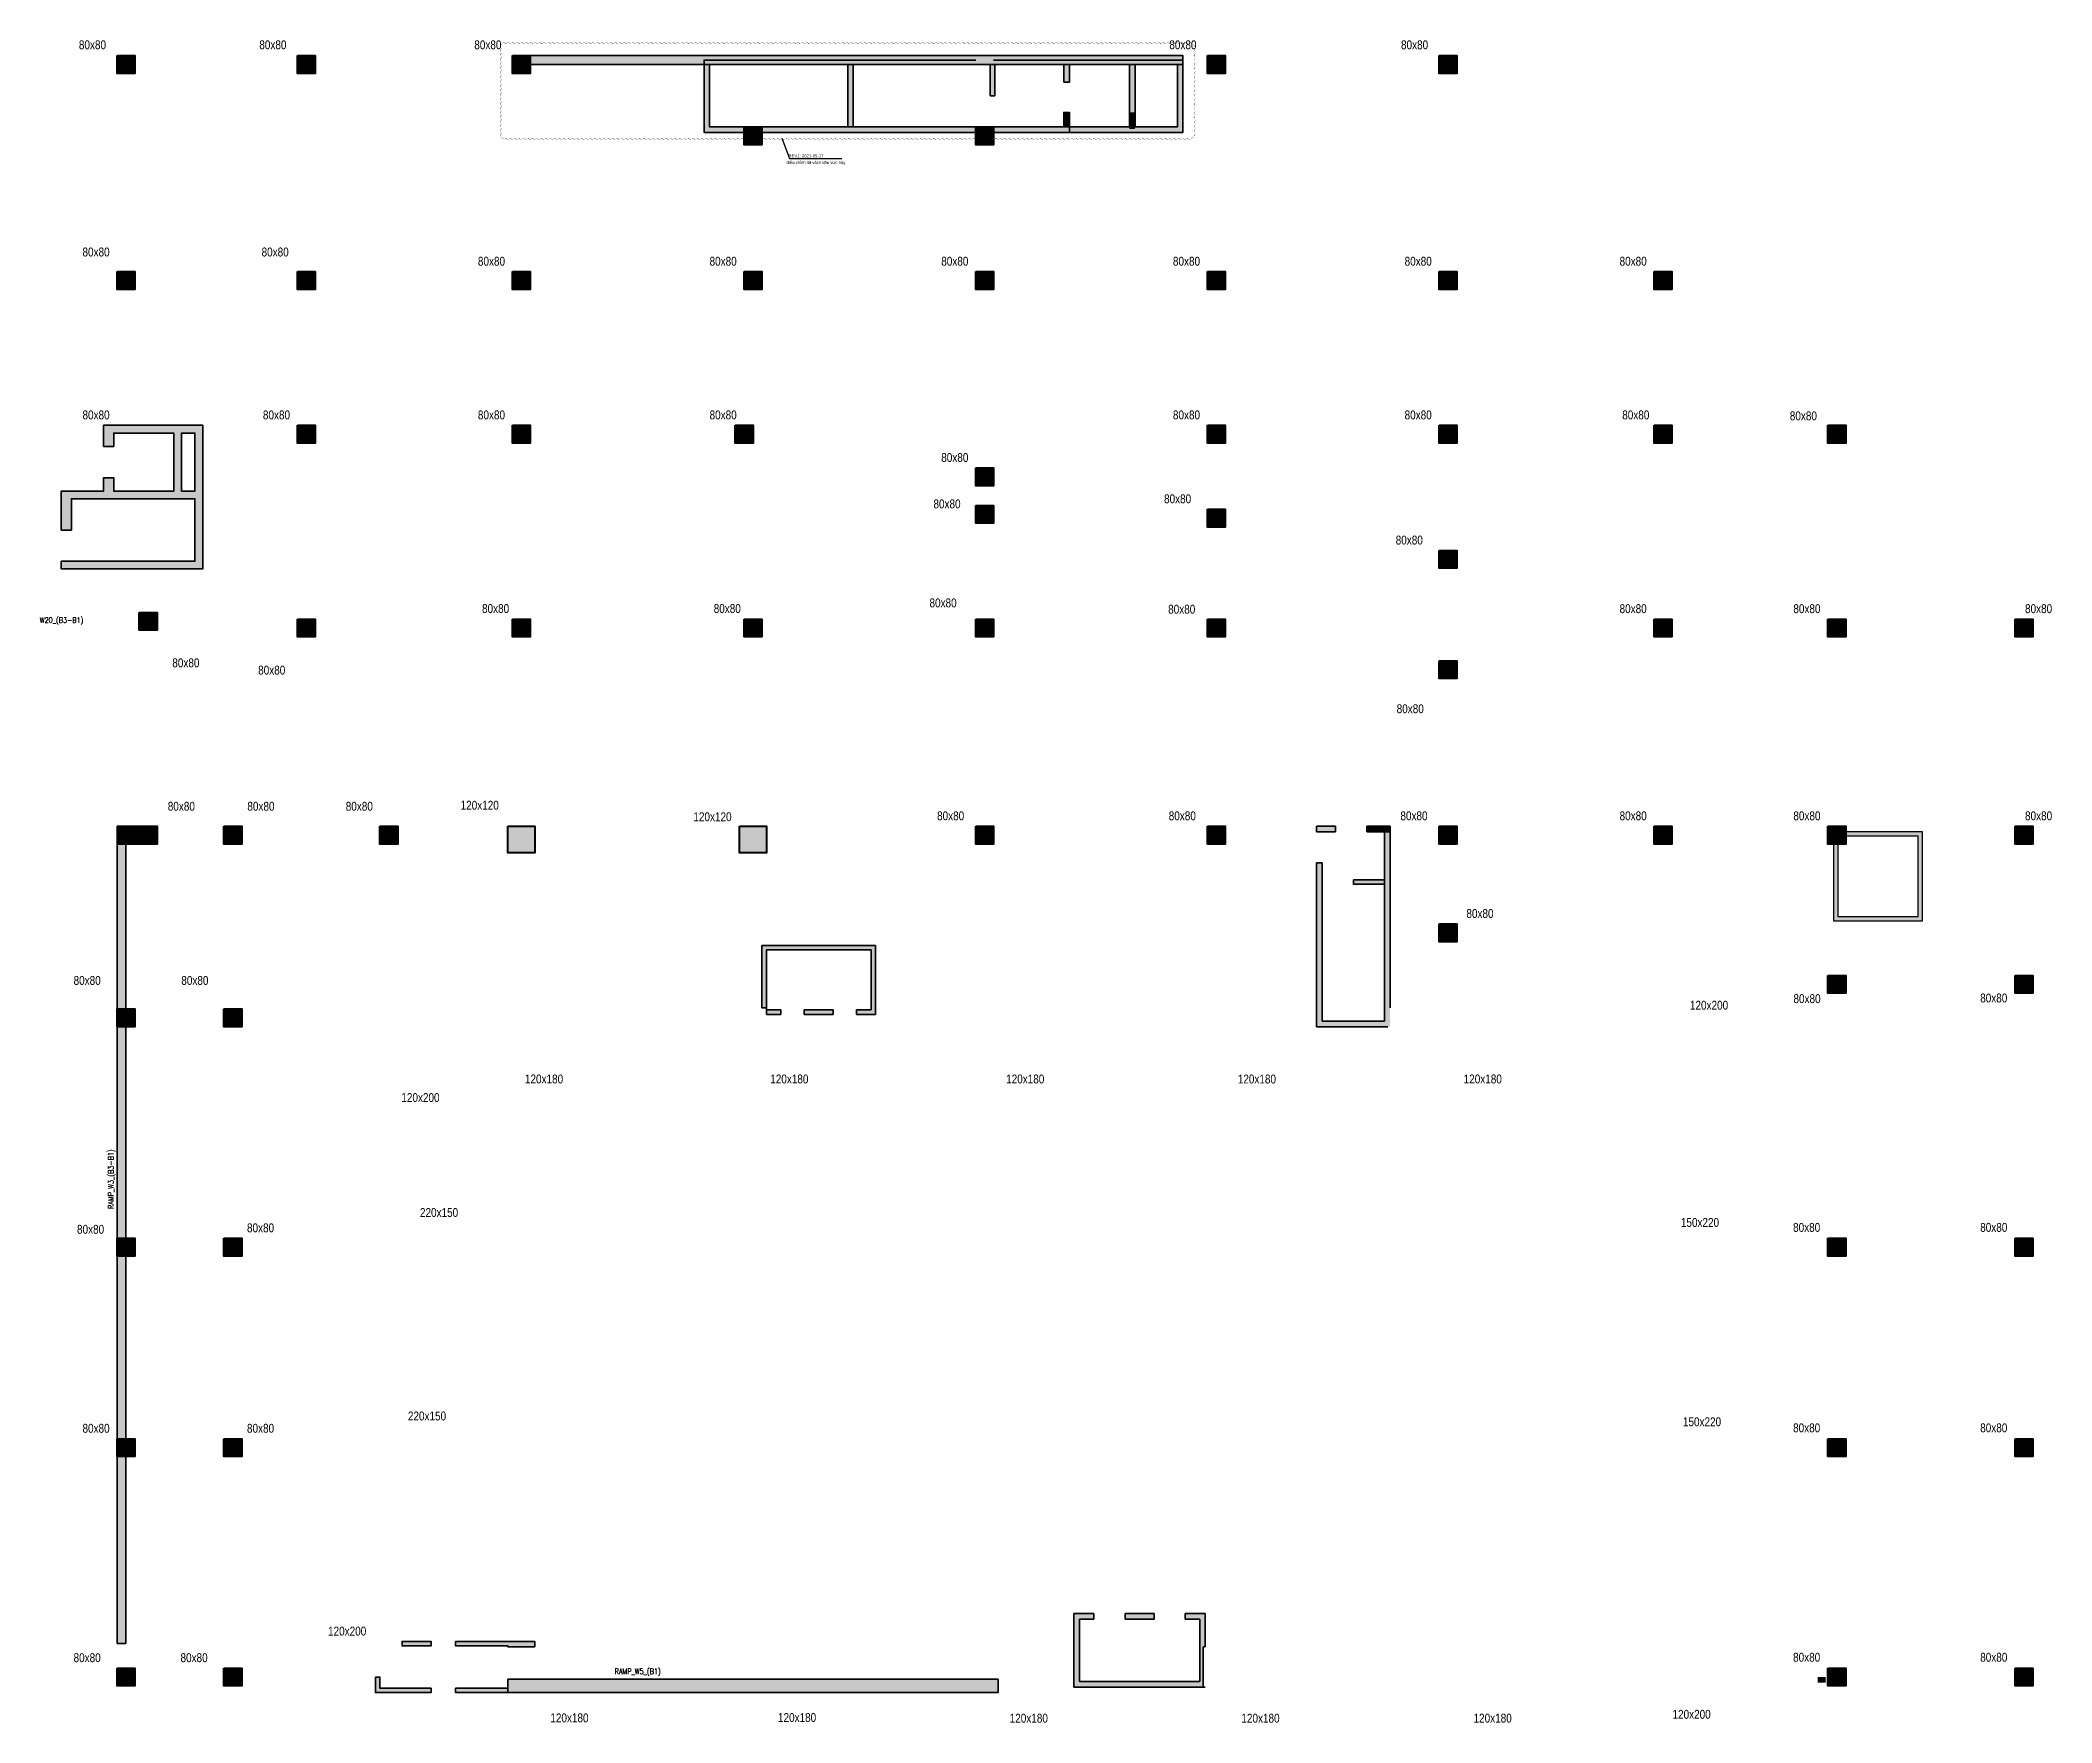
# Model space of a CAD drawing. Header units: millimetres. Extents: x -35878 to 217000, y -30975 to 89500.
# Drawn here: x 118753 to 209050, y 6846 to 82391 of the extents above; entities that cross this region are included whole.
import ezdxf
from ezdxf.enums import TextEntityAlignment as Align

# ---------------------------------------------------------------- set-up
doc = ezdxf.new("R2010")
doc.units = ezdxf.units.MM
doc.layers.get('0').update_dxf_attribs({"lineweight": 20})
doc.layers.get('Defpoints').update_dxf_attribs({"color": 151, "lineweight": 9})
doc.layers.add('Kich thuoc dam diml', color=230, linetype='Continuous')
doc.layers.add('REV12021-05-17 MAY', color=230, linetype='Continuous')
doc.layers.add('NDC. KT Dam', color=32, linetype='Continuous', plot=False)
for name, color, linetype, lineweight in [('NDC_S_HATCH COLUMN AND WALL', 251, 'Continuous', 13), ('PD_B1F_Col|PD_B1F_Col|NDC_S-COLUMN', 4, 'Continuous', 40), ('PD_B1F_Col|PD_B1F_Col|NDC_S_HATCH COLUMN AND WALL', 251, 'Continuous', 13), ('PD_B1F_Col|PD_B1F_Col|POD_Core wall_12(B3-B1)$0$NDC_S_WALL', 6, 'Continuous', 35), ('PD_B1F_Col|PD_B1F_Col|POD_Core wall_22(B1)$0$NDC_S_WALL', 6, 'Continuous', 35), ('PD_B1F_Col|PD_B1F_Col|Ramp wall 3(B3-B1)$0$NDC_S_WALL', 6, 'Continuous', 35), ('PD_B1F_Col|PD_B1F_Col|Ramp wall 5(B1)$0$NDC_S_WALL', 6, 'Continuous', 35), ('POD_Core wall_12.1(1F)$0$NDC_S_WALL', 6, 'Continuous', 35), ('POD_Core wall_5(B3-B1)$0$NDC_S_HATCH COLUMN AND WALL', 251, 'Continuous', 13), ('POD_Core wall_5(B3-B1)$0$NDC_S_WALL', 6, 'Continuous', 25), ('Ramp wall 3(B3-B1)$0$NDC_S_HATCH COLUMN AND WALL', 251, 'Continuous', 13), ('Ramp wall 3(B3-B1)$0$NDC_S_WALL', 6, 'Continuous', 35)]:
    doc.layers.add(name, color=color, linetype=linetype, lineweight=lineweight)
doc.styles.add('ARIAL', font='arial.ttf', dxfattribs={"width": 0.8})
doc.styles.add('POD_Core wall_20.1(B1)$0$NDC_BAR 2', font='romans.shx', dxfattribs={"width": 0.8})
doc.styles.add('Ramp wall 3(B3-B1)$0$NDC_BAR 2', font='romans.shx', dxfattribs={"width": 0.8})
doc.styles.add('Ramp wall 5(B1)$0$NDC_BAR 2', font='romans.shx', dxfattribs={"width": 0.8})

msp = doc.modelspace()

# ---------------------------------------------------------------- texts
at = {"layer": 'Defpoints', "width": 0.8}
for s, style, p in [('W20_(B3-B1)', 'POD_Core wall_20.1(B1)$0$NDC_BAR 2', (118736, 56228)), ('RAMP_W5_(B1)', 'Ramp wall 5(B1)$0$NDC_BAR 2', (144538, 9030))]:
    msp.add_text(s, height=250, dxfattribs=dict(at, style=style)).set_placement(p)
at = {"layer": 'Defpoints', "style": 'Ramp wall 3(B3-B1)$0$NDC_BAR 2', "width": 0.8}
msp.add_text('RAMP_W3_(B3-B1)', height=250, rotation=90, dxfattribs=at).set_placement((122047, 29915))
at = {"layer": 'NDC. KT Dam', "style": 'ARIAL', "width": 0.8}
for s, p in [('80x80', (121097, 82185)), ('80x80', (129197, 82185)), ('80x80', (138847, 82185)), ('80x80', (170047, 82185)), ('80x80', (180447, 82185)), ('80x80', (121259, 72882)), ('80x80', (129299, 72882)), ('80x80', (139009, 72468)), ('80x80', (149409, 72468)), ('80x80', (159809, 72468)), ('80x80', (170209, 72468)), ('80x80', (180609, 72468)), ('80x80', (190259, 72468)), ('80x80', (121259, 65568)), ('80x80', (129359, 65568)), ('80x80', (139009, 65568)), ('80x80', (149409, 65568)), ('80x80', (170209, 65568)), ('80x80', (180609, 65568)), ('80x80', (190378, 65568)), ('80x80', (197900, 65526)), ('80x80', (159809, 63654)), ('80x80', (159458, 61573)), ('80x80', (169809, 61801)), ('80x80', (180209, 59949)), ('80x80', (139194, 56874)), ('80x80', (149594, 56874)), ('80x80', (159282, 57128)), ('80x80', (169994, 56844)), ('80x80', (190259, 56868)), ('80x80', (198059, 56868)), ('80x80', (208459, 56869)), ('80x80', (125291, 54436)), ('80x80', (129144, 54108)), ('80x80', (180252, 52375)), ('80x80', (125087, 47997)), ('80x80', (128660, 47997)), ('80x80', (133076, 47997)), ('120x120', (138482, 48042)), ('120x120', (148931, 47525)), ('80x80', (159620, 47568)), ('80x80', (170020, 47568)), ('80x80', (180420, 47568)), ('80x80', (190259, 47567)), ('80x80', (198059, 47567)), ('80x80', (208459, 47568)), ('80x80', (183382, 43181)), ('80x80', (120859, 40176)), ('80x80', (125695, 40176)), ('120x200', (193666, 39063)), ('80x80', (198064, 39359)), ('80x80', (206447, 39388)), ('120x180', (141369, 35752)), ('120x180', (152380, 35752)), ('120x180', (162970, 35752)), ('120x180', (173369, 35750)), ('120x180', (183508, 35752)), ('120x200', (135821, 34919)), ('220x150', (136656, 29758)), ('80x80', (121013, 29002)), ('80x80', (128643, 29068)), ('150x220', (193259, 29311)), ('80x80', (198047, 29088)), ('80x80', (206447, 29088)), ('220x150', (136115, 20620)), ('80x80', (121259, 20068)), ('80x80', (128643, 20068)), ('150x220', (193350, 20361)), ('80x80', (198047, 20088)), ('80x80', (206447, 20088)), ('120x200', (132531, 10963)), ('80x80', (120859, 9768)), ('80x80', (125659, 9768)), ('80x80', (198047, 9788)), ('80x80', (206447, 9788)), ('120x180', (142509, 7066)), ('120x180', (152728, 7083)), ('120x180', (163130, 7052)), ('120x180', (173530, 7052)), ('120x180', (183952, 7056)), ('120x200', (192883, 7226))]:
    msp.add_text(s, height=400, dxfattribs=at).set_placement(p, align=Align.MIDDLE_CENTER)
at = {"layer": 'REV12021-05-17 MAY', "style": 'ARIAL', "width": 0.8}
for s, p in [('REV1: 2021-05-17', (153127, 77198)), ('điều chỉnh lõi vách khu vực này', (153575, 76900))]:
    msp.add_text(s, height=135.92, dxfattribs=at).set_placement(p, align=Align.MIDDLE_CENTER)

# ---------------------------------------------------------------- blocks, each defined once
blk = doc.blocks.new('cot')
at = {"layer": 'PD_B1F_Col|PD_B1F_Col|NDC_S_HATCH COLUMN AND WALL', "ltscale": 0.005}
h = blk.add_hatch(color=256, dxfattribs=at)
h.dxf.hatch_style = 1
h.paths.add_polyline_path([(-0.5, 0.5), (0.5, 0.5), (0.5, -0.5), (-0.5, -0.5)])
at = {"layer": 'PD_B1F_Col|PD_B1F_Col|NDC_S-COLUMN', "ltscale": 0.005}
blk.add_lwpolyline([(-0.5, 0.5), (0.5, 0.5), (0.5, -0.5), (-0.5, -0.5)], close=True, dxfattribs=at)

# ---------------------------------------------------------------- hatches: boundary and pattern name
at = {"layer": '', "ltscale": 200}
h = msp.add_hatch(color=251, dxfattribs=at)
h.dxf.hatch_style = 1
h.paths.add_polyline_path([(136300, 10300), (135000, 10300), (135000, 10500), (136300, 10500)])
h.paths.add_polyline_path([(140950, 10250), (139750, 10250), (139750, 10300), (137400, 10300), (137400, 10500), (140950, 10500)])
h.paths.add_polyline_path([(133800, 8900), (134000, 8900), (134000, 8400), (136300, 8400), (136300, 8200), (133800, 8200)])
h.paths.add_polyline_path([(137400, 8400), (139750, 8400), (139750, 8200), (137400, 8200)])
h = msp.add_hatch(color=251, dxfattribs=at)
h.dxf.hatch_style = 1
h.paths.add_polyline_path([(139750, 8200), (161750, 8200), (161750, 8800), (139750, 8800)])
h = msp.add_hatch(color=251, dxfattribs=at)
h.dxf.hatch_style = 1
h.paths.add_polyline_path([(198895, 8900), (198545, 8900), (198545, 8650), (198895, 8650)])
at = {"layer": 'NDC_S_HATCH COLUMN AND WALL'}
h = msp.add_hatch(color=256, dxfattribs=at)
h.dxf.hatch_style = 1
h.paths.add_polyline_path([(151150, 41750), (151150, 38950), (151350, 38950), (151350, 41550), (156050, 41550), (156050, 38850), (155400, 38850), (155400, 38650), (156250, 38650), (156250, 41750)])
h = msp.add_hatch(color=256, dxfattribs=at)
h.dxf.hatch_style = 1
h.paths.add_polyline_path([(154350, 38850), (153050, 38850), (153050, 38650), (154350, 38650)])
h.paths.add_polyline_path([(151350, 38850), (151350, 38650), (152000, 38650), (152000, 38850)])
h = msp.add_hatch(color=256, dxfattribs=at)
h.dxf.hatch_style = 1
h.paths.add_polyline_path([(171050, 11750), (170150, 11750), (170150, 11500), (170800, 11500), (170800, 8700), (165400, 8700), (165400, 11500), (166050, 11500), (166050, 11750), (165150, 11750), (165150, 8450), (170950, 8450), (170950, 10250), (171050, 10250)])
h.paths.add_polyline_path([(168750, 11500), (168750, 11750), (167450, 11750), (167450, 11500)], flags=17)
at = {"layer": 'PD_B1F_Col|PD_B1F_Col|NDC_S_HATCH COLUMN AND WALL', "ltscale": 0.005}
h = msp.add_hatch(color=256, dxfattribs=at)
h.dxf.hatch_style = 1
h.paths.add_polyline_path([(126050, 65100), (121600, 65100), (121600, 64150), (122050, 64150), (122050, 64750), (124750, 64750), (124750, 62150), (122050, 62150), (122050, 62750), (121600, 62750), (121600, 62150), (119700, 62150), (119700, 60400), (120150, 60400), (120150, 61800), (125700, 61800), (125700, 59000), (119700, 59000), (119700, 58650), (126050, 58650)])
h.paths.add_polyline_path([(125100, 64750), (125700, 64750), (125700, 62150), (125100, 62150)], flags=16)
h = msp.add_hatch(color=256, dxfattribs=at)
h.dxf.hatch_style = 1
h.paths.add_polyline_path([(122900, 47000), (122200, 47000), (122200, 46700), (122900, 46700)])
h.paths.add_polyline_path([(122900, 46700), (122200, 46700), (122200, 46300), (122900, 46300)])
h.paths.add_polyline_path([(123200, 46700), (122900, 46700), (122900, 46300), (123200, 46300)])
h.paths.add_polyline_path([(123200, 47000), (122900, 47000), (122900, 46700), (123200, 46700)])
h.paths.add_polyline_path([(123200, 47100), (122900, 47100), (122900, 47000), (123200, 47000)])
h.paths.add_polyline_path([(122900, 47100), (122200, 47100), (122200, 47000), (122900, 47000)])
h = msp.add_hatch(color=256, dxfattribs=at)
h.dxf.hatch_style = 1
h.paths.add_polyline_path([(122600, 46300), (122200, 46300), (122200, 10400), (122600, 10400)])
at = {"layer": 'POD_Core wall_5(B3-B1)$0$NDC_S_HATCH COLUMN AND WALL'}
h = msp.add_hatch(color=256, dxfattribs=at)
h.dxf.hatch_style = 1
h.paths.add_polyline_path([(203250, 46850), (199250, 46850), (199250, 42850), (203250, 42850)])
h.paths.add_polyline_path([(203050, 46650), (199450, 46650), (199450, 43050), (203050, 43050)], flags=16)
at = {"layer": 'Ramp wall 3(B3-B1)$0$NDC_S_HATCH COLUMN AND WALL'}
h = msp.add_hatch(color=256, dxfattribs=at)
h.dxf.hatch_style = 1
h.paths.add_polyline_path([(140750, 81700), (170050, 81700), (170050, 81300), (140750, 81300)])
h = msp.add_hatch(color=256, dxfattribs=at)
h.dxf.hatch_style = 1
h.paths.add_polyline_path([(160750, 81300), (160750, 81500), (148550, 81500), (148550, 78250), (166050, 78250), (166050, 78500), (148800, 78500), (148800, 81300)])
h.paths.add_polyline_path([(161550, 81500), (161550, 81300), (165300, 81300), (165550, 81300), (169800, 81300), (169800, 78500), (166022, 78500), (166165, 78500), (166050, 78500), (166050, 78250), (170050, 78250), (170050, 81500)])
h.paths.add_polyline_path([(161450, 80900), (161250, 80900)], flags=17)
h = msp.add_hatch(color=256, dxfattribs=at)
h.dxf.hatch_style = 1
h.paths.add_polyline_path([(155250, 81300), (155000, 81300), (155000, 78500), (155250, 78500)])
h = msp.add_hatch(color=256, dxfattribs=at)
h.dxf.hatch_style = 1
h.paths.add_polyline_path([(161400, 79900), (161600, 79900), (161600, 81300), (161400, 81300)])
h = msp.add_hatch(color=256, dxfattribs=at)
h.dxf.hatch_style = 1
h.paths.add_polyline_path([(164700, 80500), (164950, 80500), (164950, 81700), (164700, 81700)])
h = msp.add_hatch(color=256, dxfattribs=at)
h.dxf.hatch_style = 1
h.paths.add_polyline_path([(167650, 79150), (167900, 79150), (167900, 81300), (167650, 81300)])
h = msp.add_hatch(color=256, dxfattribs=at)
h.dxf.hatch_style = 1
h.paths.add_polyline_path([(164950, 79150), (164700, 79150), (164700, 78500), (164950, 78500)])
h = msp.add_hatch(color=256, dxfattribs=at)
h.dxf.hatch_style = 1
h.paths.add_polyline_path([(167650, 78400), (167900, 78400), (167900, 79150), (167650, 79150)])
h = msp.add_hatch(color=256, dxfattribs=at)
h.dxf.hatch_style = 1
h.paths.add_polyline_path([(176050, 46850), (176900, 46850), (176900, 47100), (176050, 47100)])
h.paths.add_polyline_path([(176300, 45450), (176050, 45450), (176050, 38100), (179350, 38100), (179350, 38950), (179350, 46300), (179350, 46850), (179100, 46850), (179100, 38350), (176300, 38350), (176300, 44500)])
h = msp.add_hatch(color=256, dxfattribs=at)
h.dxf.hatch_style = 1
h.paths.add_polyline_path([(179350, 47100), (179100, 47100), (178300, 47100), (178300, 46850), (179350, 46850)])
h = msp.add_hatch(color=256, dxfattribs=at)
h.dxf.hatch_style = 1
h.paths.add_polyline_path([(179100, 44700), (177700, 44700), (177700, 44500), (179100, 44500)])

# ---------------------------------------------------------------- linework, layer by layer
at = {"layer": 'Kich thuoc dam diml'}
for p, q in [((152040, 78000), (152389, 77079)), ((152389, 77079), (154730, 77079))]:
    msp.add_line(p, q, dxfattribs=at)
msp.add_lwpolyline([(139466, 82224, 0, 20, -0.520567), (139666, 82224, 0, 20, -0.520567), (139866, 82224, 0, 20, -0.520567), (140066, 82224, 0, 20, -0.520567), (140266, 82224, 0, 20, -0.520567), (140466, 82224, 0, 20, -0.520567), (140666, 82224, 0, 20, -0.520567), (140866, 82224, 0, 20, -0.520567), (141066, 82224, 0, 20, -0.520567), (141266, 82224, 0, 20, -0.520567), (141466, 82224, 0, 20, -0.520567), (141666, 82224, 0, 20, -0.520567), (141866, 82224, 0, 20, -0.520567), (142066, 82224, 0, 20, -0.520567), (142266, 82224, 0, 20, -0.520567), (142466, 82224, 0, 20, -0.520567), (142666, 82224, 0, 20, -0.520567), (142866, 82224, 0, 20, -0.520567), (143066, 82224, 0, 20, -0.520567), (143266, 82224, 0, 20, -0.520567), (143466, 82224, 0, 20, -0.520567), (143666, 82224, 0, 20, -0.520567), (143866, 82224, 0, 20, -0.520567), (144066, 82224, 0, 20, -0.520567), (144266, 82224, 0, 20, -0.520567), (144466, 82224, 0, 20, -0.520567), (144666, 82224, 0, 20, -0.520567), (144866, 82224, 0, 20, -0.520567), (145066, 82224, 0, 20, -0.520567), (145266, 82224, 0, 20, -0.520567), (145466, 82224, 0, 20, -0.520567), (145666, 82224, 0, 20, -0.520567), (145866, 82224, 0, 20, -0.520567), (146066, 82224, 0, 20, -0.520567), (146266, 82224, 0, 20, -0.520567), (146466, 82224, 0, 20, -0.520567), (146666, 82224, 0, 20, -0.520567), (146866, 82224, 0, 20, -0.520567), (147066, 82224, 0, 20, -0.520567), (147266, 82224, 0, 20, -0.520567), (147466, 82224, 0, 20, -0.520567), (147666, 82224, 0, 20, -0.520567), (147866, 82224, 0, 20, -0.520567), (148066, 82224, 0, 20, -0.520567), (148266, 82224, 0, 20, -0.520567), (148466, 82224, 0, 20, -0.520567), (148666, 82224, 0, 20, -0.520567), (148866, 82224, 0, 20, -0.520567), (149066, 82224, 0, 20, -0.520567), (149266, 82224, 0, 20, -0.520567), (149466, 82224, 0, 20, -0.520567), (149666, 82224, 0, 20, -0.520567), (149866, 82224, 0, 20, -0.520567), (150066, 82224, 0, 20, -0.520567), (150266, 82224, 0, 20, -0.520567), (150466, 82224, 0, 20, -0.520567), (150666, 82224, 0, 20, -0.520567), (150866, 82224, 0, 20, -0.520567), (151066, 82224, 0, 20, -0.520567), (151266, 82224, 0, 20, -0.520567), (151466, 82224, 0, 20, -0.520567), (151666, 82224, 0, 20, -0.520567), (151866, 82224, 0, 20, -0.520567), (152066, 82224, 0, 20, -0.520567), (152266, 82224, 0, 20, -0.520567), (152466, 82224, 0, 20, -0.520567), (152666, 82224, 0, 20, -0.520567), (152866, 82224, 0, 20, -0.520567), (153066, 82224, 0, 20, -0.520567), (153266, 82224, 0, 20, -0.520567), (153466, 82224, 0, 20, -0.520567), (153666, 82224, 0, 20, -0.520567), (153866, 82224, 0, 20, -0.520567), (154066, 82224, 0, 20, -0.520567), (154266, 82224, 0, 20, -0.520567), (154466, 82224, 0, 20, -0.520567), (154666, 82224, 0, 20, -0.520567), (154866, 82224, 0, 20, -0.520567), (155066, 82224, 0, 20, -0.520567), (155266, 82224, 0, 20, -0.520567), (155466, 82224, 0, 20, -0.520567), (155666, 82224, 0, 20, -0.520567), (155866, 82224, 0, 20, -0.520567), (156066, 82224, 0, 20, -0.520567), (156266, 82224, 0, 20, -0.520567), (156466, 82224, 0, 20, -0.520567), (156666, 82224, 0, 20, -0.520567), (156866, 82224, 0, 20, -0.520567), (157066, 82224, 0, 20, -0.520567), (157266, 82224, 0, 20, -0.520567), (157466, 82224, 0, 20, -0.520567), (157666, 82224, 0, 20, -0.520567), (157866, 82224, 0, 20, -0.520567), (158066, 82224, 0, 20, -0.520567), (158266, 82224, 0, 20, -0.520567), (158466, 82224, 0, 20, -0.520567), (158666, 82224, 0, 20, -0.520567), (158866, 82224, 0, 20, -0.520567), (159066, 82224, 0, 20, -0.520567), (159266, 82224, 0, 20, -0.520567), (159466, 82224, 0, 20, -0.520567), (159666, 82224, 0, 20, -0.520567), (159866, 82224, 0, 20, -0.520567), (160066, 82224, 0, 20, -0.520567), (160266, 82224, 0, 20, -0.520567), (160466, 82224, 0, 20, -0.520567), (160666, 82224, 0, 20, -0.520567), (160866, 82224, 0, 20, -0.520567), (161066, 82224, 0, 20, -0.520567), (161266, 82224, 0, 20, -0.520567), (161466, 82224, 0, 20, -0.520567), (161666, 82224, 0, 20, -0.520567), (161866, 82224, 0, 20, -0.520567), (162066, 82224, 0, 20, -0.520567), (162266, 82224, 0, 20, -0.520567), (162466, 82224, 0, 20, -0.520567), (162666, 82224, 0, 20, -0.520567), (162866, 82224, 0, 20, -0.520567), (163066, 82224, 0, 20, -0.520567), (163266, 82224, 0, 20, -0.520567), (163466, 82224, 0, 20, -0.520567), (163666, 82224, 0, 20, -0.520567), (163866, 82224, 0, 20, -0.520567), (164066, 82224, 0, 20, -0.520567), (164266, 82224, 0, 20, -0.520567), (164466, 82224, 0, 20, -0.520567), (164666, 82224, 0, 20, -0.520567), (164866, 82224, 0, 20, -0.520567), (165066, 82224, 0, 20, -0.520567), (165266, 82224, 0, 20, -0.520567), (165466, 82224, 0, 20, -0.520567), (165666, 82224, 0, 20, -0.520567), (165866, 82224, 0, 20, -0.520567), (166066, 82224, 0, 20, -0.520567), (166266, 82224, 0, 20, -0.520567), (166466, 82224, 0, 20, -0.520567), (166666, 82224, 0, 20, -0.520567), (166866, 82224, 0, 20, -0.520567), (167066, 82224, 0, 20, -0.520567), (167266, 82224, 0, 20, -0.520567), (167466, 82224, 0, 20, -0.520567), (167666, 82224, 0, 20, -0.520567), (167866, 82224, 0, 20, -0.520567), (168066, 82224, 0, 20, -0.520567), (168266, 82224, 0, 20, -0.520567), (168466, 82224, 0, 20, -0.520567), (168666, 82224, 0, 20, -0.520567), (168866, 82224, 0, 20, -0.520567), (169066, 82224, 0, 20, -0.520567), (169266, 82224, 0, 20, -0.520567), (169466, 82224, 0, 20, -0.520567), (169666, 82224, 0, 20, -0.520567), (169866, 82224, 0, 20, -0.520567), (170066, 82224, 0, 20, -0.520567), (170266, 82224, 0, 20, -0.520567), (170466, 82224, 0, 20, -0.520567), (170541, 82099, 0, 20, -0.520567), (170541, 81899, 0, 20, -0.520567), (170541, 81699, 0, 20, -0.520567), (170541, 81499, 0, 20, -0.520567), (170541, 81299, 0, 20, -0.520567), (170541, 81099, 0, 20, -0.520567), (170541, 80899, 0, 20, -0.520567), (170541, 80699, 0, 20, -0.520567), (170541, 80499, 0, 20, -0.520567), (170541, 80299, 0, 20, -0.520567), (170541, 80099, 0, 20, -0.520567), (170541, 79899, 0, 20, -0.520567), (170541, 79699, 0, 20, -0.520567), (170541, 79499, 0, 20, -0.520567), (170541, 79299, 0, 20, -0.520567), (170541, 79099, 0, 20, -0.520567), (170541, 78899, 0, 20, -0.520567), (170541, 78699, 0, 20, -0.520567), (170541, 78499, 0, 20, -0.520567), (170541, 78299, 0, 20, -0.520567), (170541, 78099, 0, 20, -0.520567), (170440, 78000, 0, 20, -0.520567), (170240, 78000, 0, 20, -0.520567), (170040, 78000, 0, 20, -0.520567), (169840, 78000, 0, 20, -0.520567), (169640, 78000, 0, 20, -0.520567), (169440, 78000, 0, 20, -0.520567), (169240, 78000, 0, 20, -0.520567), (169040, 78000, 0, 20, -0.520567), (168840, 78000, 0, 20, -0.520567), (168640, 78000, 0, 20, -0.520567), (168440, 78000, 0, 20, -0.520567), (168240, 78000, 0, 20, -0.520567), (168040, 78000, 0, 20, -0.520567), (167840, 78000, 0, 20, -0.520567), (167640, 78000, 0, 20, -0.520567), (167440, 78000, 0, 20, -0.520567), (167240, 78000, 0, 20, -0.520567), (167040, 78000, 0, 20, -0.520567), (166840, 78000, 0, 20, -0.520567), (166640, 78000, 0, 20, -0.520567), (166440, 78000, 0, 20, -0.520567), (166240, 78000, 0, 20, -0.520567), (166040, 78000, 0, 20, -0.520567), (165840, 78000, 0, 20, -0.520567), (165640, 78000, 0, 20, -0.520567), (165440, 78000, 0, 20, -0.520567), (165240, 78000, 0, 20, -0.520567), (165040, 78000, 0, 20, -0.520567), (164840, 78000, 0, 20, -0.520567), (164640, 78000, 0, 20, -0.520567), (164440, 78000, 0, 20, -0.520567), (164240, 78000, 0, 20, -0.520567), (164040, 78000, 0, 20, -0.520567), (163840, 78000, 0, 20, -0.520567), (163640, 78000, 0, 20, -0.520567), (163440, 78000, 0, 20, -0.520567), (163240, 78000, 0, 20, -0.520567), (163040, 78000, 0, 20, -0.520567), (162840, 78000, 0, 20, -0.520567), (162640, 78000, 0, 20, -0.520567), (162440, 78000, 0, 20, -0.520567), (162240, 78000, 0, 20, -0.520567), (162040, 78000, 0, 20, -0.520567), (161840, 78000, 0, 20, -0.520567), (161640, 78000, 0, 20, -0.520567), (161440, 78000, 0, 20, -0.520567), (161240, 78000, 0, 20, -0.520567), (161040, 78000, 0, 20, -0.520567), (160840, 78000, 0, 20, -0.520567), (160640, 78000, 0, 20, -0.520567), (160440, 78000, 0, 20, -0.520567), (160240, 78000, 0, 20, -0.520567), (160040, 78000, 0, 20, -0.520567), (159840, 78000, 0, 20, -0.520567), (159640, 78000, 0, 20, -0.520567), (159440, 78000, 0, 20, -0.520567), (159240, 78000, 0, 20, -0.520567), (159040, 78000, 0, 20, -0.520567), (158840, 78000, 0, 20, -0.520567), (158640, 78000, 0, 20, -0.520567), (158440, 78000, 0, 20, -0.520567), (158240, 78000, 0, 20, -0.520567), (158040, 78000, 0, 20, -0.520567), (157840, 78000, 0, 20, -0.520567), (157640, 78000, 0, 20, -0.520567), (157440, 78000, 0, 20, -0.520567), (157240, 78000, 0, 20, -0.520567), (157040, 78000, 0, 20, -0.520567), (156840, 78000, 0, 20, -0.520567), (156640, 78000, 0, 20, -0.520567), (156440, 78000, 0, 20, -0.520567), (156240, 78000, 0, 20, -0.520567), (156040, 78000, 0, 20, -0.520567), (155840, 78000, 0, 20, -0.520567), (155640, 78000, 0, 20, -0.520567), (155440, 78000, 0, 20, -0.520567), (155240, 78000, 0, 20, -0.520567), (155040, 78000, 0, 20, -0.520567), (154840, 78000, 0, 20, -0.520567), (154640, 78000, 0, 20, -0.520567), (154440, 78000, 0, 20, -0.520567), (154240, 78000, 0, 20, -0.520567), (154040, 78000, 0, 20, -0.520567), (153840, 78000, 0, 20, -0.520567), (153640, 78000, 0, 20, -0.520567), (153440, 78000, 0, 20, -0.520567), (153240, 78000, 0, 20, -0.520567), (153040, 78000, 0, 20, -0.520567), (152840, 78000, 0, 20, -0.520567), (152640, 78000, 0, 20, -0.520567), (152440, 78000, 0, 20, -0.520567), (152240, 78000, 0, 20, -0.520567), (152040, 78000, 0, 20, -0.520567), (151840, 78000, 0, 20, -0.520567), (151640, 78000, 0, 20, -0.520567), (151440, 78000, 0, 20, -0.520567), (151240, 78000, 0, 20, -0.520567), (151040, 78000, 0, 20, -0.520567), (150840, 78000, 0, 20, -0.520567), (150640, 78000, 0, 20, -0.520567), (150440, 78000, 0, 20, -0.520567), (150240, 78000, 0, 20, -0.520567), (150040, 78000, 0, 20, -0.520567), (149840, 78000, 0, 20, -0.520567), (149640, 78000, 0, 20, -0.520567), (149440, 78000, 0, 20, -0.520567), (149240, 78000, 0, 20, -0.520567), (149040, 78000, 0, 20, -0.520567), (148840, 78000, 0, 20, -0.520567), (148640, 78000, 0, 20, -0.520567), (148440, 78000, 0, 20, -0.520567), (148240, 78000, 0, 20, -0.520567), (148040, 78000, 0, 20, -0.520567), (147840, 78000, 0, 20, -0.520567), (147640, 78000, 0, 20, -0.520567), (147440, 78000, 0, 20, -0.520567), (147240, 78000, 0, 20, -0.520567), (147040, 78000, 0, 20, -0.520567), (146840, 78000, 0, 20, -0.520567), (146640, 78000, 0, 20, -0.520567), (146440, 78000, 0, 20, -0.520567), (146240, 78000, 0, 20, -0.520567), (146040, 78000, 0, 20, -0.520567), (145840, 78000, 0, 20, -0.520567), (145640, 78000, 0, 20, -0.520567), (145440, 78000, 0, 20, -0.520567), (145240, 78000, 0, 20, -0.520567), (145040, 78000, 0, 20, -0.520567), (144840, 78000, 0, 20, -0.520567), (144640, 78000, 0, 20, -0.520567), (144440, 78000, 0, 20, -0.520567), (144240, 78000, 0, 20, -0.520567), (144040, 78000, 0, 20, -0.520567), (143840, 78000, 0, 20, -0.520567), (143640, 78000, 0, 20, -0.520567), (143440, 78000, 0, 20, -0.520567), (143240, 78000, 0, 20, -0.520567), (143040, 78000, 0, 20, -0.520567), (142840, 78000, 0, 20, -0.520567), (142640, 78000, 0, 20, -0.520567), (142440, 78000, 0, 20, -0.520567), (142240, 78000, 0, 20, -0.520567), (142040, 78000, 0, 20, -0.520567), (141840, 78000, 0, 20, -0.520567), (141640, 78000, 0, 20, -0.520567), (141440, 78000, 0, 20, -0.520567), (141240, 78000, 0, 20, -0.520567), (141040, 78000, 0, 20, -0.520567), (140840, 78000, 0, 20, -0.520567), (140640, 78000, 0, 20, -0.520567), (140440, 78000, 0, 20, -0.520567), (140240, 78000, 0, 20, -0.520567), (140040, 78000, 0, 20, -0.520567), (139840, 78000, 0, 20, -0.520567), (139640, 78000, 0, 20, -0.520567), (139466, 78025, 0, 20, -0.520567), (139466, 78225, 0, 20, -0.520567), (139466, 78425, 0, 20, -0.520567), (139466, 78625, 0, 20, -0.520567), (139466, 78825, 0, 20, -0.520567), (139466, 79025, 0, 20, -0.520567), (139466, 79225, 0, 20, -0.520567), (139466, 79425, 0, 20, -0.520567), (139466, 79625, 0, 20, -0.520567), (139466, 79825, 0, 20, -0.520567), (139466, 80025, 0, 20, -0.520567), (139466, 80225, 0, 20, -0.520567), (139466, 80425, 0, 20, -0.520567), (139466, 80625, 0, 20, -0.520567), (139466, 80825, 0, 20, -0.520567), (139466, 81025, 0, 20, -0.520567), (139466, 81225, 0, 20, -0.520567), (139466, 81425, 0, 20, -0.520567), (139466, 81625, 0, 20, -0.520567), (139466, 81825, 0, 20, -0.520567), (139466, 82025, 0, 20, -0.520567)], format="xyseb", close=True, dxfattribs=at)
at = {"layer": 'PD_B1F_Col|PD_B1F_Col|POD_Core wall_12(B3-B1)$0$NDC_S_WALL', "ltscale": 200}
for p, q in [((123200, 47100), (122200, 47100)), ((122200, 47100), (122200, 46300)), ((122200, 46300), (123200, 46300))]:
    msp.add_line(p, q, dxfattribs=at)
msp.add_lwpolyline([(119700, 58650), (126050, 58650), (126050, 65100), (121600, 65100), (121600, 64150), (122050, 64150), (122050, 64750), (124750, 64750), (124750, 62150), (122050, 62150), (122050, 62750), (121600, 62750), (121600, 62150), (119700, 62150), (119700, 60400), (120150, 60400), (120150, 61800), (125700, 61800), (125700, 59000), (119700, 59000)], close=True, dxfattribs=at)
for points in [[(125100, 62150), (125100, 64750), (125700, 64750), (125700, 62150), (125100, 62150)], [(122200, 10400), (122200, 46300), (122600, 46300), (122600, 10400)]]:
    msp.add_lwpolyline(points, dxfattribs=at)
at = {"layer": 'PD_B1F_Col|PD_B1F_Col|POD_Core wall_22(B1)$0$NDC_S_WALL'}
for points in [[(136300, 10300), (135000, 10300), (135000, 10500), (136300, 10500)], [(140950, 10250), (139750, 10250), (139750, 10300), (137400, 10300), (137400, 10500), (140950, 10500)], [(133800, 8900), (134000, 8900), (134000, 8400), (136300, 8400), (136300, 8200), (133800, 8200)], [(137400, 8400), (139750, 8400), (139750, 8200), (137400, 8200)]]:
    msp.add_lwpolyline(points, close=True, dxfattribs=at)
at = {"layer": 'PD_B1F_Col|PD_B1F_Col|Ramp wall 3(B3-B1)$0$NDC_S_WALL', "ltscale": 200}
msp.add_line((122600, 10400), (122200, 10400), dxfattribs=at)
at = {"layer": 'PD_B1F_Col|PD_B1F_Col|Ramp wall 5(B1)$0$NDC_S_WALL', "ltscale": 200}
msp.add_lwpolyline([(139750, 8200), (161750, 8200), (161750, 8800), (139750, 8800)], close=True, dxfattribs=at)
at = {"layer": 'POD_Core wall_12.1(1F)$0$NDC_S_WALL', "ltscale": 200}
for p, q in [((151150, 38950), (151150, 41750)), ((151150, 41750), (156250, 41750)), ((156050, 41550), (151350, 41550)), ((151350, 38850), (151350, 41550)), ((156050, 41550), (156050, 38850)), ((156250, 41750), (156250, 38650)), ((152000, 38850), (151350, 38850)), ((152000, 38650), (152000, 38850)), ((154350, 38850), (153050, 38850)), ((153050, 38650), (153050, 38850)), ((154350, 38650), (154350, 38850)), ((156050, 38850), (155400, 38850)), ((155400, 38650), (155400, 38850)), ((152000, 38650), (151350, 38650)), ((154350, 38650), (153050, 38650)), ((156250, 38650), (155400, 38650)), ((165150, 8450), (165150, 11750)), ((165150, 11750), (166050, 11750)), ((166050, 11750), (166050, 11500)), ((167450, 11750), (168750, 11750)), ((167450, 11750), (167450, 11500)), ((168750, 11750), (168750, 11500)), ((170150, 11750), (171050, 11750)), ((170150, 11750), (170150, 11500)), ((171050, 11750), (171050, 10250)), ((165400, 11500), (166050, 11500)), ((165400, 8700), (165400, 11500)), ((167450, 11500), (168750, 11500)), ((170150, 11500), (170800, 11500)), ((170800, 11500), (170800, 8700)), ((171050, 8450), (165150, 8450)), ((165400, 8700), (170800, 8700))]:
    msp.add_line(p, q, dxfattribs=at)
at = {"layer": 'POD_Core wall_12.1(1F)$0$NDC_S_WALL'}
for p, q in [((151150, 38950), (151350, 38950)), ((151350, 38650), (151350, 38850)), ((171050, 10250), (170950, 10250)), ((170950, 10250), (170950, 8450))]:
    msp.add_line(p, q, dxfattribs=at)
at = {"layer": 'POD_Core wall_5(B3-B1)$0$NDC_S_WALL'}
for points in [[(203250, 46850), (199250, 46850), (199250, 42850), (203250, 42850)], [(203050, 46650), (199450, 46650), (199450, 43050), (203050, 43050)]]:
    msp.add_lwpolyline(points, close=True, dxfattribs=at)
at = {"layer": 'Ramp wall 3(B3-B1)$0$NDC_S_WALL', "ltscale": 200}
for p, q in [((164950, 78500), (164950, 78250)), ((176900, 47100), (176050, 47100)), ((176050, 46850), (176050, 47100)), ((176900, 47100), (176900, 46850)), ((178300, 47100), (179100, 47100)), ((178300, 47100), (178300, 46850)), ((176300, 46850), (176050, 46850)), ((176300, 46850), (176900, 46850)), ((179100, 46850), (179100, 38350)), ((176050, 45450), (176300, 45450)), ((176050, 38100), (176050, 45450)), ((176050, 45450), (176300, 45450)), ((176300, 45450), (176300, 44700)), ((179350, 38950), (179350, 45800)), ((176300, 44500), (176300, 38350)), ((179100, 44700), (179100, 44500)), ((176050, 38100), (179250, 38100)), ((179100, 38350), (176300, 38350))]:
    msp.add_line(p, q, dxfattribs=at)
at = {"layer": 'Ramp wall 3(B3-B1)$0$NDC_S_WALL'}
for p, q in [((176300, 44500), (176300, 44700)), ((177700, 44700), (177700, 44500))]:
    msp.add_line(p, q, dxfattribs=at)
at = {"layer": 'Ramp wall 3(B3-B1)$0$NDC_S_WALL', "ltscale": 200}
for points in [[(140750, 81700), (170050, 81700), (170050, 81300), (140750, 81300)], [(155250, 81300), (155000, 81300), (155000, 78500), (155250, 78500)], [(161400, 79900), (161600, 79900), (161600, 81300), (161400, 81300)], [(164700, 80500), (164950, 80500), (164950, 81300), (164700, 81300)], [(167650, 78500), (167900, 78500), (167900, 81300), (167650, 81300)], [(164700, 78500), (164950, 78500), (164950, 79150), (164700, 79150)], [(167650, 78500), (167900, 78500), (167900, 78500), (167650, 78500)], [(177700, 44700), (179100, 44700), (179100, 44500), (177700, 44500)]]:
    msp.add_lwpolyline(points, close=True, dxfattribs=at)
for points in [[(160750, 81500), (148550, 81500), (148550, 78250), (164950, 78250), (164950, 78500), (148800, 78500), (148800, 81300), (160750, 81300)], [(161550, 81300), (165300, 81300), (165300, 81300), (165550, 81300), (165550, 81300), (169800, 81300), (169800, 78500), (164933, 78500), (164933, 78500), (164986, 78500), (164986, 78500), (164950, 78500), (164950, 78250), (170050, 78250), (170050, 81500), (161550, 81500)], [(179100, 47100), (179350, 47100), (179350, 46850), (179100, 46850)], [(178300, 46850), (179350, 46850), (179350, 45800)]]:
    msp.add_lwpolyline(points, dxfattribs=at)

# ---------------------------------------------------------------- block references
for p, xscale, yscale in [((122600, 81300), 800, 800), ((130700, 81300), 800, 800), ((181950, 81300), 800, 800), ((122600, 71600), 800, 800), ((130700, 71600), 800, 800), ((140350, 71600), 800, 800), ((150750, 71600), 800, 800), ((161150, 71600), 800, 800), ((171550, 71600), 800, 800), ((181950, 71600), 800, 800), ((191600, 71600), 800, 800), ((130700, 64700), 800, 800), ((140350, 64700), 800, 800), ((150350, 64700), 800, 800), ((171550, 64700), 800, 800), ((181950, 64700), 800, 800), ((191600, 64700), 800, 800), ((199400, 64700), 800, 800), ((161150, 62786), 800, 800), ((161150, 61105), 800, 800), ((171550, 60933), 800, 800), ((181950, 59081), 800, 800), ((123600, 56300), 800, 800), ((130700, 56000), 800, 800), ((140350, 56000), 800, 800), ((150750, 56000), 800, 800), ((161150, 56000), 800, 800), ((171550, 56000), 800, 800), ((191600, 56000), 800, 800), ((199400, 56000), 800, 800), ((207800, 56000), 800, 800), ((181950, 54126), 800, 800), ((123600, 46700), 800, 800), ((127400, 46700), 800, 800), ((134400, 46700), 800, 800), ((140350, 46502), 1200, 1200), ((150750, 46502), 1200, 1200), ((161150, 46700), 800, 800), ((171550, 46700), 800, 800), ((181950, 46700), 800, 800), ((191600, 46700), 800, 800), ((199400, 46700), 800, 800), ((207800, 46700), 800, 800), ((181950, 42313), 800, 800), ((199400, 40000), 800, 800), ((207800, 40000), 800, 800), ((122600, 38500), 800, 800), ((127400, 38500), 800, 800), ((122600, 28200), 800, 800), ((127400, 28200), 800, 800), ((199400, 28200), 800, 800), ((207800, 28200), 800, 800), ((122600, 19200), 800, 800), ((127400, 19200), 800, 800), ((199400, 19200), 800, 800), ((207800, 19200), 800, 800), ((122600, 8900), 800, 800), ((127400, 8900), 800, 800), ((199400, 8900), 800, 800), ((207800, 8900), 800, 800)]:
    msp.add_blockref('cot', p, dxfattribs=dict(xscale=xscale, yscale=yscale))
at = {"layer": 'PD_B1F_Col|PD_B1F_Col|POD_Core wall_12(B3-B1)$0$NDC_S_WALL', "ltscale": 200, "xscale": 800, "yscale": 800}
for p in [(140350, 81300), (171550, 81300), (150750, 78100), (161150, 78100)]:
    msp.add_blockref('cot', p, dxfattribs=at)

msp.set_redraw_order([(e.dxf.handle, doc.entitydb.next_handle()) for e in msp.query("TEXT MTEXT ATTDEF DIMENSION ARC_DIMENSION")])  # texts and dimensions are drawn at this point

doc.saveas('drawing.dxf')
